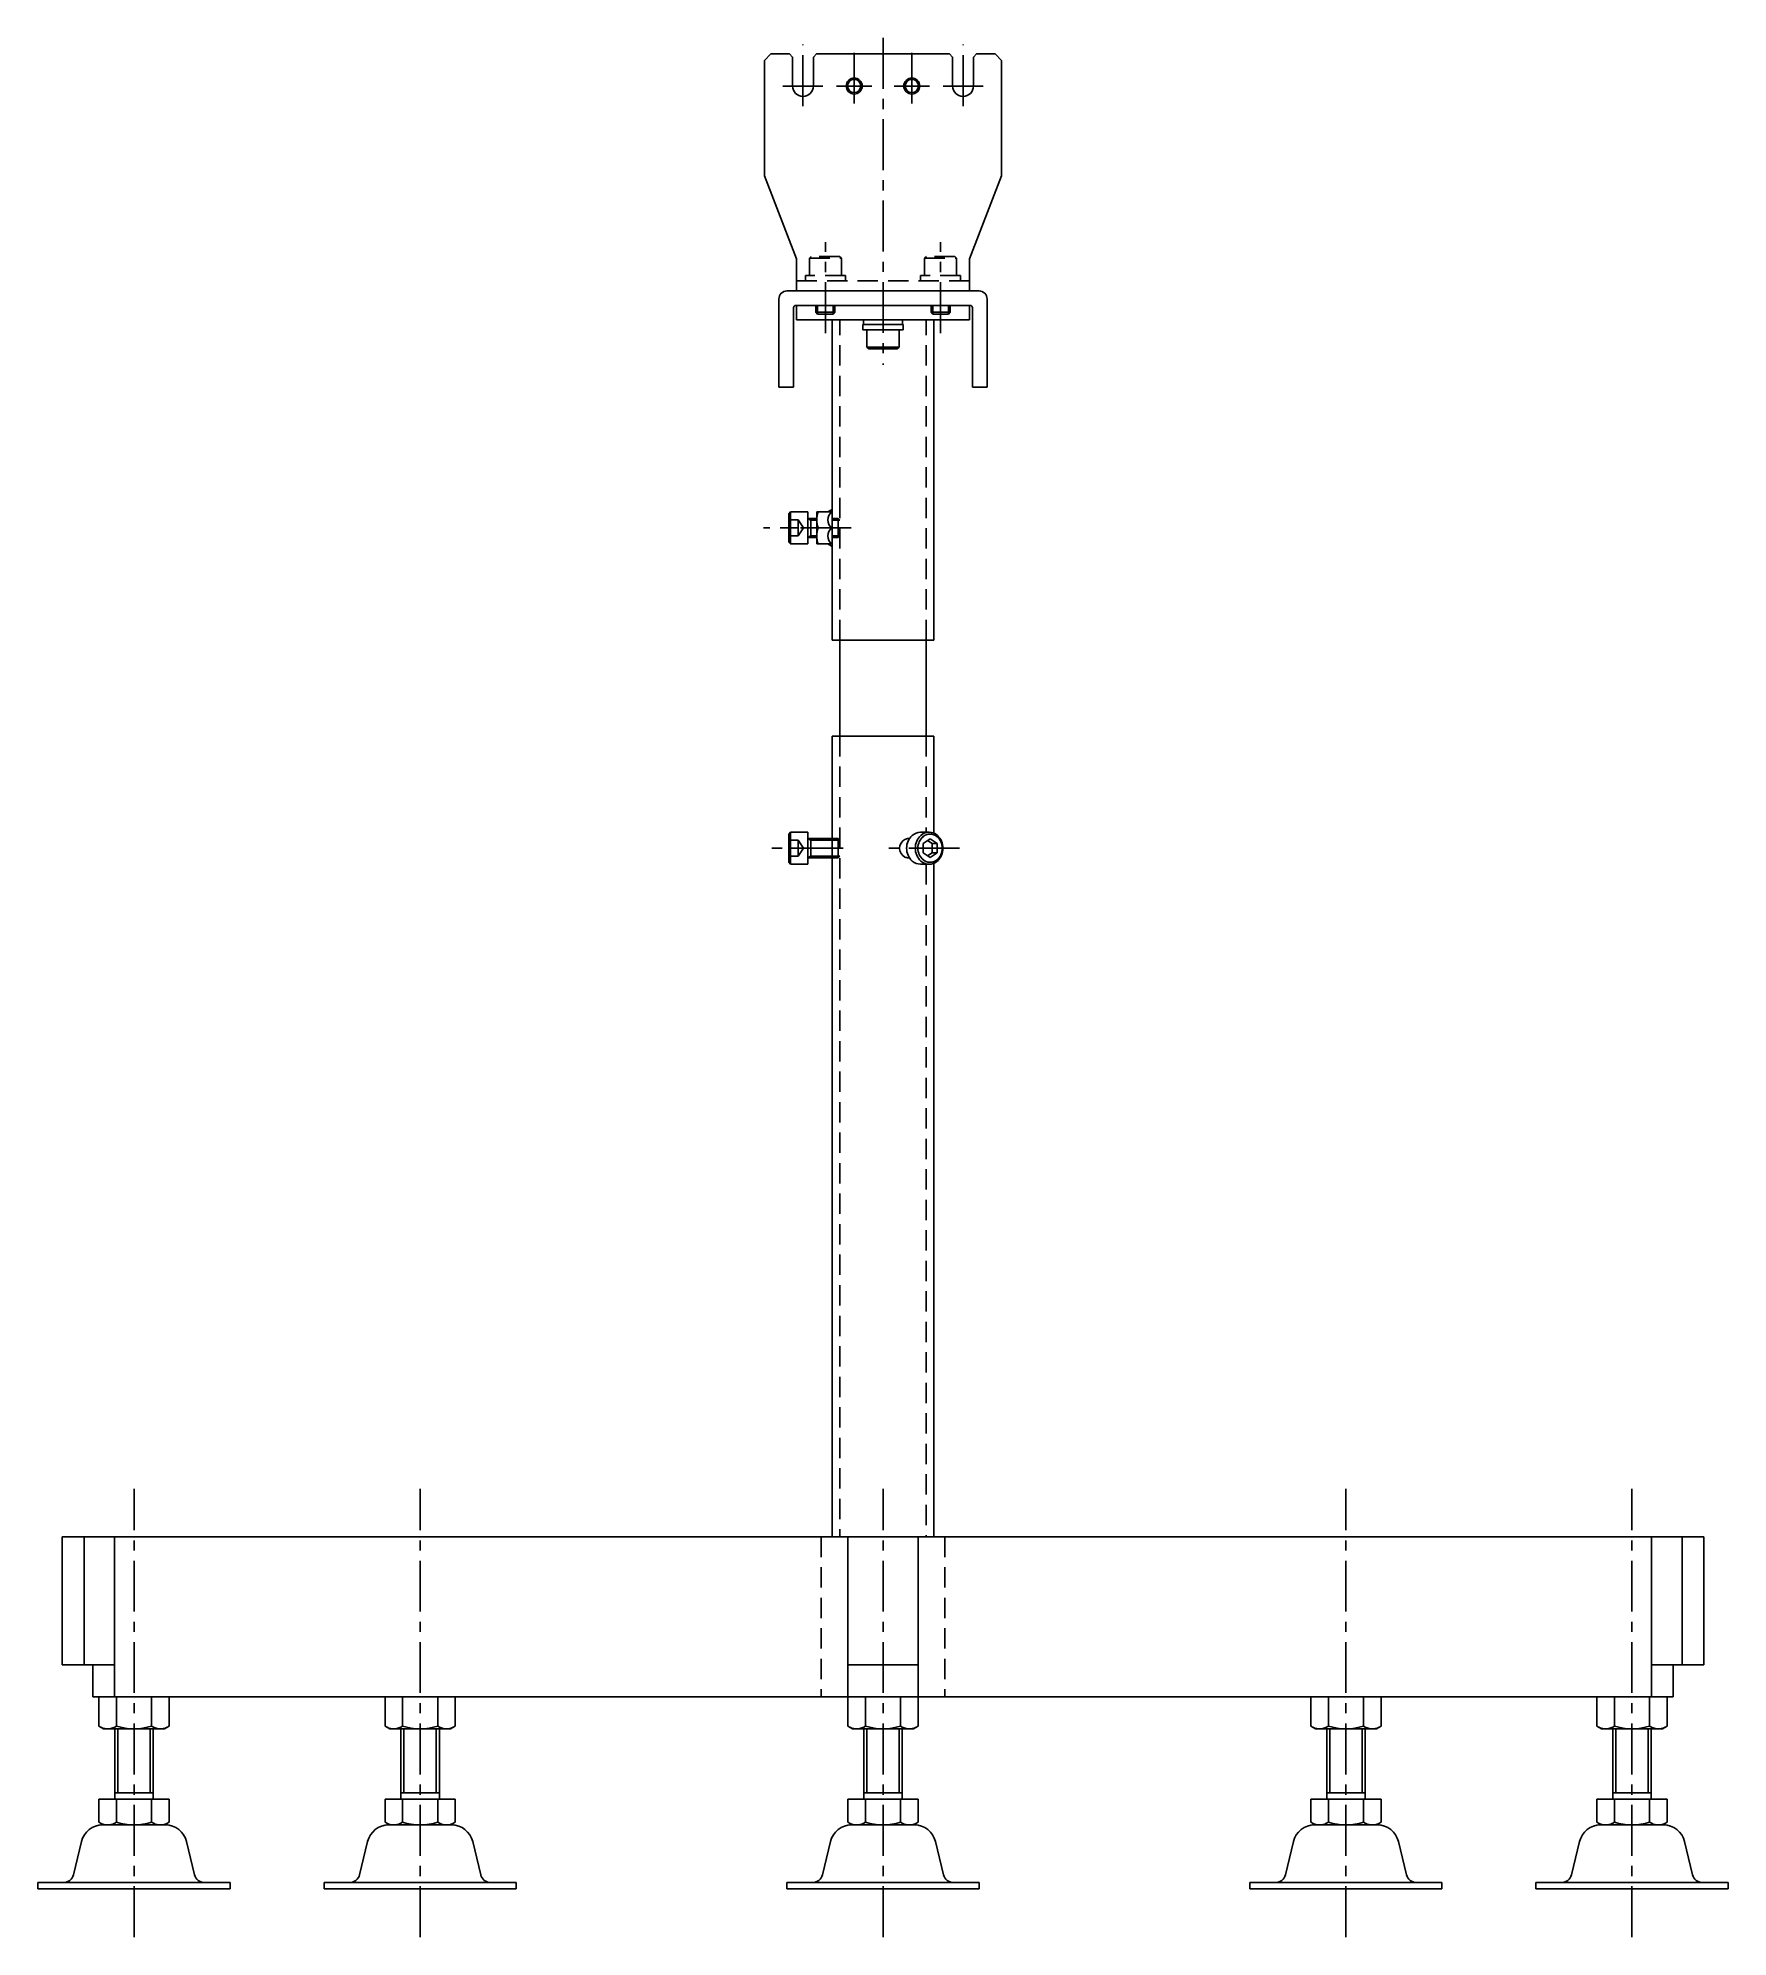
# Model space of a CAD drawing. Extents: x 0 to 1220, y -8 to 1226.
# Drawn here: x 692 to 1220, y 25 to 618 of the extents above; entities that cross this region are included whole.
import ezdxf

# ---------------------------------------------------------------- set-up
doc = ezdxf.new("R2010")
doc.units = 0
doc.header["$LTSCALE"] = 0.5
doc.linetypes.add('CENTER', pattern=[50.8, 31.75, -6.35, 6.35, -6.35])
doc.linetypes.add('DASHED', pattern=[19.05, 12.7, -6.35])
doc.layers.get('0').update_dxf_attribs({"linetype": 'CONTINUOUS'})
doc.layers.add('CENTER', color=1, linetype='CENTER')

msp = doc.modelspace()

# ---------------------------------------------------------------- linework, layer by layer
at = {"color": 7, "linetype": 'CONTINUOUS'}
for p, q in [((918.76, 611), (920.76, 613)), ((918.76, 611), (918.76, 575)), ((926.51, 613), (920.76, 613)), ((926.51, 613), (927.51, 612)), ((927.51, 612), (927.51, 603)), ((935.01, 613), (934.01, 612)), ((934.01, 612), (934.01, 603)), ((976.51, 613), (935.01, 613)), ((976.51, 613), (977.51, 612)), ((977.51, 612), (977.51, 603)), ((985.01, 613), (984.01, 612)), ((984.01, 612), (984.01, 603)), ((990.76, 613), (985.01, 613)), ((992.76, 611), (990.76, 613)), ((992.76, 611), (992.76, 575)), ((918.76, 575), (928.76, 549)), ((992.76, 575), (982.76, 549)), ((928.76, 549), (928.76, 539)), ((982.76, 539), (982.76, 549)), ((923.26, 536.5), (923.26, 509)), ((925.76, 539), (985.76, 539)), ((928.76, 539), (982.76, 539)), ((928.76, 534.5), (982.76, 534.5)), ((928.76, 534.5), (928.76, 530)), ((934.76, 534.5), (934.76, 532.34)), ((940.76, 534.5), (940.76, 532.34)), ((970.76, 534.5), (970.76, 532.34)), ((976.76, 534.5), (976.76, 532.34)), ((982.76, 530), (982.76, 534.5)), ((988.26, 536.5), (988.26, 509)), ((927.76, 533.5), (927.76, 509)), ((928.76, 530), (982.76, 530)), ((940.76, 532.34), (934.76, 532.34)), ((934.76, 532.34), (935.3, 531.8)), ((940.22, 531.8), (935.3, 531.8)), ((939.86, 430), (939.86, 530)), ((940.22, 531.8), (940.76, 532.34)), ((962.01, 528.5), (949.51, 528.5)), ((949.51, 526.9), (949.51, 528.5)), ((949.66, 528.5), (949.66, 530)), ((961.86, 528.5), (961.86, 530)), ((962.01, 526.9), (962.01, 528.5)), ((976.76, 532.34), (970.76, 532.34)), ((970.76, 532.34), (971.3, 531.8)), ((976.22, 531.8), (971.3, 531.8)), ((971.66, 430), (971.66, 530)), ((976.22, 531.8), (976.76, 532.34)), ((983.76, 533.5), (983.76, 509)), ((949.51, 526.9), (962.01, 526.9)), ((950.76, 521.5), (950.76, 526.9)), ((960.76, 521.5), (960.76, 526.9)), ((950.76, 521.5), (951.36, 520.9)), ((960.76, 521.5), (950.76, 521.5)), ((951.36, 520.9), (960.16, 520.9)), ((960.16, 520.9), (960.76, 521.5)), ((923.26, 509), (927.76, 509)), ((988.26, 509), (983.76, 509)), ((926.91, 470), (926.31, 469.4)), ((926.31, 469.4), (926.31, 460.6)), ((926.91, 470), (926.91, 460)), ((926.91, 470), (932.31, 470)), ((932.31, 470), (932.31, 460)), ((935.06, 470), (935.06, 460)), ((935.06, 470), (939.86, 470)), ((938.52, 470), (939.86, 470.77)), ((932.31, 468), (935.06, 468)), ((933.25, 468), (933.25, 462)), ((939.86, 465), (935.5, 465)), ((926.91, 460), (926.31, 460.6)), ((926.91, 460), (932.31, 460)), ((932.31, 462), (935.06, 462)), ((939.86, 460), (935.06, 460)), ((938.52, 460), (939.86, 459.23)), ((939.86, 430), (971.66, 430)), ((942.31, 400), (942.31, 430.5)), ((969.21, 400), (969.21, 430.5)), ((971.66, 400), (939.86, 400)), ((939.86, 150), (939.86, 400)), ((939.86, 150), (939.86, 400)), ((971.66, 369.69), (971.66, 400)), ((926.91, 370), (926.31, 369.4)), ((926.31, 369.4), (926.31, 360.6)), ((926.91, 370), (926.91, 360)), ((926.91, 370), (932.31, 370)), ((932.31, 370), (932.31, 360)), ((932.31, 368), (939.86, 368)), ((933.25, 368), (933.25, 362)), ((964.04, 368), (963.69, 368)), ((970.16, 370), (967.46, 370)), ((968.3, 366.44), (970.46, 367.89)), ((970.46, 367.89), (972.63, 366.44)), ((932.31, 362), (939.86, 362)), ((963.69, 362), (964.04, 362)), ((968.3, 363.56), (968.3, 366.44)), ((970.46, 362.11), (968.3, 363.56)), ((971.13, 366.44), (969.71, 367.39)), ((969.71, 362.61), (971.13, 363.56)), ((972.63, 363.56), (970.46, 362.11)), ((972.63, 366.44), (971.13, 366.44)), ((971.13, 363.56), (971.13, 366.44)), ((972.63, 363.56), (971.13, 363.56)), ((972.63, 366.44), (972.63, 363.56)), ((926.91, 360), (926.31, 360.6)), ((926.91, 360), (932.31, 360)), ((967.46, 360), (970.16, 360)), ((971.66, 150), (971.66, 360.31)), ((699.38, 150), (699.38, 110)), ((1212.14, 150), (699.38, 150)), ((706.18, 150), (706.18, 110)), ((715.69, 150), (715.69, 100)), ((944.76, 150), (944.76, 100)), ((966.76, 150), (966.76, 100)), ((1195.83, 150), (1195.83, 100)), ((1205.34, 150), (1205.34, 110)), ((1212.14, 150), (1212.14, 110)), ((699.38, 110), (715.69, 110)), ((708.89, 110), (708.89, 100)), ((944.76, 110), (966.76, 110)), ((1212.14, 110), (1195.83, 110)), ((1202.63, 110), (1202.63, 100)), ((1202.63, 100), (708.89, 100)), ((710.83, 100), (710.83, 90.85)), ((716.31, 90.85), (716.31, 100)), ((727.28, 100), (727.28, 90.85)), ((732.77, 90.85), (732.77, 100)), ((800.21, 100), (800.21, 90.85)), ((805.69, 90.85), (805.69, 100)), ((816.66, 100), (816.66, 90.85)), ((822.15, 90.85), (822.15, 100)), ((944.79, 100), (944.79, 90.85)), ((950.27, 90.85), (950.27, 100)), ((961.24, 100), (961.24, 90.85)), ((966.73, 90.85), (966.73, 100)), ((1089.4, 100), (1089.4, 90.85)), ((1094.89, 90.85), (1094.89, 100)), ((1105.85, 100), (1105.85, 90.85)), ((1111.34, 90.85), (1111.34, 100)), ((1178.76, 100), (1178.76, 90.85)), ((1184.25, 90.85), (1184.25, 100)), ((1195.22, 100), (1195.22, 90.85)), ((1200.7, 90.85), (1200.7, 100)), ((712.3, 90), (710.83, 90.85)), ((731.3, 90), (712.3, 90)), ((715.8, 90), (715.8, 68)), ((727.8, 90), (727.8, 68)), ((731.3, 90), (732.77, 90.85)), ((801.68, 90), (800.21, 90.85)), ((820.68, 90), (801.68, 90)), ((805.18, 90), (805.18, 68)), ((817.18, 90), (817.18, 68)), ((820.68, 90), (822.15, 90.85)), ((946.26, 90), (944.79, 90.85)), ((965.26, 90), (946.26, 90)), ((949.77, 90), (949.77, 68)), ((961.77, 90), (961.77, 68)), ((965.26, 90), (966.73, 90.85)), ((1090.87, 90), (1089.4, 90.85)), ((1109.87, 90), (1090.87, 90)), ((1094.37, 90), (1094.37, 68)), ((1106.37, 90), (1106.37, 68)), ((1109.87, 90), (1111.34, 90.85)), ((1180.23, 90), (1178.76, 90.85)), ((1199.23, 90), (1180.23, 90)), ((1183.73, 90), (1183.73, 68)), ((1195.73, 90), (1195.73, 68)), ((1199.23, 90), (1200.7, 90.85)), ((710.83, 68), (710.83, 60.85)), ((710.83, 68), (732.77, 68)), ((727.8, 70), (715.8, 70)), ((716.31, 60.85), (716.31, 68)), ((727.28, 68), (727.28, 60.85)), ((732.77, 60.85), (732.77, 68)), ((800.21, 68), (800.21, 60.85)), ((822.15, 68), (800.21, 68)), ((817.18, 70), (805.18, 70)), ((805.69, 60.85), (805.69, 68)), ((816.66, 68), (816.66, 60.85)), ((822.15, 60.85), (822.15, 68)), ((944.79, 68), (944.79, 60.85)), ((966.73, 68), (944.79, 68)), ((961.77, 70), (949.77, 70)), ((950.27, 60.85), (950.27, 68)), ((961.24, 68), (961.24, 60.85)), ((966.73, 60.85), (966.73, 68)), ((1089.4, 68), (1089.4, 60.85)), ((1111.34, 68), (1089.4, 68)), ((1106.37, 70), (1094.37, 70)), ((1094.89, 60.85), (1094.89, 68)), ((1105.85, 68), (1105.85, 60.85)), ((1111.34, 60.85), (1111.34, 68)), ((1178.76, 68), (1178.76, 60.85)), ((1200.7, 68), (1178.76, 68)), ((1195.73, 70), (1183.73, 70)), ((1184.25, 60.85), (1184.25, 68)), ((1195.22, 68), (1195.22, 60.85)), ((1200.7, 60.85), (1200.7, 68)), ((712.3, 60), (710.83, 60.85)), ((731.6, 60), (712, 60)), ((731.3, 60), (732.77, 60.85)), ((801.68, 60), (800.21, 60.85)), ((820.98, 60), (801.38, 60)), ((820.68, 60), (822.15, 60.85)), ((946.26, 60), (944.79, 60.85)), ((965.55, 60), (945.96, 60)), ((965.26, 60), (966.73, 60.85)), ((1090.87, 60), (1089.4, 60.85)), ((1110.17, 60), (1090.57, 60)), ((1109.87, 60), (1111.34, 60.85)), ((1180.23, 60), (1178.76, 60.85)), ((1199.53, 60), (1179.94, 60)), ((1199.23, 60), (1200.7, 60.85)), ((702.89, 44.45), (705.39, 54.8)), ((738.21, 54.8), (740.71, 44.45)), ((792.27, 44.45), (794.77, 54.8)), ((827.59, 54.8), (830.09, 44.45)), ((936.85, 44.45), (939.35, 54.8)), ((972.16, 54.8), (974.67, 44.45)), ((1081.46, 44.45), (1083.96, 54.8)), ((1116.78, 54.8), (1119.28, 44.45)), ((1170.83, 44.45), (1173.33, 54.8)), ((1206.14, 54.8), (1208.64, 44.45)), ((691.8, 42), (751.8, 42)), ((691.8, 42), (691.8, 40)), ((751.8, 42), (751.8, 40)), ((781.16, 42), (841.16, 42)), ((781.16, 42), (781.16, 40)), ((841.16, 42), (841.16, 40)), ((925.76, 42), (985.76, 42)), ((925.76, 42), (925.76, 40)), ((985.76, 42), (985.76, 40)), ((1070.35, 42), (1130.35, 42)), ((1070.35, 42), (1070.35, 40)), ((1130.35, 42), (1130.35, 40)), ((1159.72, 42), (1219.72, 42)), ((1159.72, 42), (1159.72, 40)), ((1219.72, 42), (1219.72, 40)), ((691.8, 40), (751.8, 40)), ((781.16, 40), (841.16, 40)), ((925.76, 40), (985.76, 40)), ((1070.35, 40), (1130.35, 40)), ((1159.72, 40), (1219.72, 40))]:
    msp.add_line(p, q, dxfattribs=at)
at = {"color": 3, "linetype": 'DASHED'}
for p, q in [((933.36, 549.8), (932.76, 549.2)), ((932.76, 549.2), (932.76, 543.8)), ((932.76, 549.2), (942.76, 549.2)), ((942.16, 549.8), (933.36, 549.8)), ((942.16, 549.8), (942.76, 549.2)), ((942.76, 549.2), (942.76, 543.8)), ((969.36, 549.8), (968.76, 549.2)), ((968.76, 549.2), (968.76, 543.8)), ((968.76, 549.2), (978.76, 549.2)), ((978.16, 549.8), (969.36, 549.8)), ((978.16, 549.8), (978.76, 549.2)), ((978.76, 549.2), (978.76, 543.8)), ((982.76, 542.2), (928.76, 542.2)), ((944.01, 543.8), (931.51, 543.8)), ((931.51, 543.8), (931.51, 542.2)), ((944.01, 543.8), (944.01, 542.2)), ((980.01, 543.8), (967.51, 543.8)), ((967.51, 543.8), (967.51, 542.2)), ((980.01, 543.8), (980.01, 542.2)), ((942.31, 430), (942.31, 530)), ((969.21, 430), (969.21, 530)), ((926.31, 467.5), (929.31, 467.5)), ((926.31, 465), (929.31, 465)), ((929.31, 467.5), (930.97, 465)), ((929.31, 462.5), (929.31, 467.5)), ((929.31, 462.5), (930.97, 465)), ((939.86, 468), (941.77, 468)), ((939.86, 467.46), (942.31, 467.46)), ((939.86, 462.54), (942.31, 462.54)), ((941.77, 462), (941.77, 468)), ((942.31, 467.46), (941.77, 468)), ((942.31, 462.54), (941.77, 462)), ((926.31, 462.5), (929.31, 462.5)), ((939.86, 462), (941.77, 462)), ((942.31, 400), (942.31, 150)), ((969.21, 400), (969.21, 370)), ((939.86, 368), (941.77, 368)), ((941.77, 362), (941.77, 368)), ((942.31, 367.46), (941.77, 368)), ((926.31, 367.5), (929.31, 367.5)), ((926.31, 365), (929.31, 365)), ((926.31, 362.5), (929.31, 362.5)), ((929.31, 367.5), (930.97, 365)), ((929.31, 362.5), (929.31, 367.5)), ((929.31, 362.5), (930.97, 365)), ((939.86, 367.46), (942.31, 367.46)), ((939.86, 362.54), (942.31, 362.54)), ((939.86, 362), (941.77, 362)), ((942.31, 362.54), (941.77, 362)), ((969.21, 360), (969.21, 150)), ((936.41, 150), (936.41, 100)), ((975.11, 150), (975.11, 100))]:
    msp.add_line(p, q, dxfattribs=at)
at = {"color": 3, "linetype": 'CONTINUOUS'}
for p, q in [((935.3, 534.5), (935.3, 531.8)), ((940.22, 534.5), (940.22, 531.8)), ((971.3, 534.5), (971.3, 531.8)), ((976.22, 534.5), (976.22, 531.8)), ((932.31, 468), (933.25, 467.46)), ((932.31, 462), (933.25, 462.54)), ((933.25, 467.46), (935.06, 467.46)), ((933.25, 462.54), (935.06, 462.54)), ((932.31, 368), (933.25, 367.46)), ((932.31, 362), (933.25, 362.54)), ((933.25, 367.46), (939.86, 367.46)), ((933.25, 362.54), (939.86, 362.54)), ((716.72, 70), (716.72, 90)), ((726.82, 70), (726.82, 90)), ((806.1, 70), (806.1, 90)), ((816.2, 70), (816.2, 90)), ((950.69, 70), (950.69, 90)), ((960.8, 70), (960.8, 90)), ((1095.29, 70), (1095.29, 90)), ((1105.39, 70), (1105.39, 90)), ((1184.65, 70), (1184.65, 90)), ((1194.76, 70), (1194.76, 90))]:
    msp.add_line(p, q, dxfattribs=at)
for centre in [(946.76, 603), (964.76, 603)]:
    msp.add_circle(centre, 2.5, dxfattribs=at)
at = {"color": 7, "linetype": 'CONTINUOUS'}
for centre in [(946.76, 603), (964.76, 603)]:
    msp.add_circle(centre, 2.07, dxfattribs=at)
for centre, radius, start, end in [((930.76, 603), 3.25, 180, 0), ((980.76, 603), 3.25, 180, 0), ((925.76, 536.5), 2.5, 90, 180), ((928.76, 533.5), 1, 90, 180), ((982.76, 533.5), 1, 0, 90), ((985.76, 536.5), 2.5, 360, 90), ((942.28, 467.5), 7.22, 159.74384, 200.25616), ((941.52, 467.5), 3, 123.62573, 236.37427), ((942.28, 462.5), 7.22, 159.74384, 200.25616), ((941.52, 462.5), 3, 123.62573, 236.37427), ((964.07, 365), 3.12, 117.71194, 242.28806), ((963.69, 365.47), 2.53, 90, 115.05847), ((968.56, 365), 5.43, 132.53954, 227.46046), ((967.46, 366.19), 3.81, 90, 132.49644), ((971.26, 365), 5.43, 132.53954, 227.46046), ((971.43, 365), 4.78, 129.5549, 230.4451), ((970.16, 366.19), 3.81, 47.50356, 132.49644), ((970.46, 366.04), 3.36, 48.49406, 131.50594), ((969.49, 365), 4.78, 309.5549, 50.4451), ((969.06, 365), 5.43, 312.53954, 47.46046), ((963.69, 364.53), 2.53, 244.94153, 270), ((967.46, 363.81), 3.81, 227.50356, 270), ((970.16, 363.81), 3.81, 227.50356, 312.49644), ((970.46, 363.96), 3.36, 224.58597, 315.41403), ((713.57, 94.86), 4.86, 244.38425, 304.38425), ((721.8, 108.15), 18.15, 252.41205, 287.58795), ((730.03, 94.86), 4.86, 235.61575, 295.61575), ((802.95, 94.86), 4.86, 244.38425, 304.38425), ((811.18, 108.15), 18.15, 252.41205, 287.58795), ((819.41, 94.86), 4.86, 235.61575, 295.61575), ((947.53, 94.86), 4.86, 244.38425, 304.38425), ((955.76, 108.15), 18.15, 252.41205, 287.58795), ((963.98, 94.86), 4.86, 235.61575, 295.61575), ((1092.14, 94.86), 4.86, 244.38425, 304.38425), ((1100.37, 108.15), 18.15, 252.41205, 287.58795), ((1108.6, 94.86), 4.86, 235.61575, 295.61575), ((1181.51, 94.86), 4.86, 244.38425, 304.38425), ((1189.73, 108.15), 18.15, 252.41205, 287.58795), ((1197.96, 94.86), 4.86, 235.61575, 295.61575), ((712, 53.2), 6.8, 90, 166.41401), ((713.57, 64.86), 4.86, 244.38425, 304.38425), ((721.8, 78.15), 18.15, 252.41205, 287.58795), ((730.03, 64.86), 4.86, 235.61575, 295.61575), ((731.6, 53.2), 6.8, 13.58599, 90), ((801.38, 53.2), 6.8, 90, 166.41401), ((802.95, 64.86), 4.86, 244.38425, 304.38425), ((811.18, 78.15), 18.15, 252.41205, 287.58795), ((819.41, 64.86), 4.86, 235.61575, 295.61575), ((820.98, 53.2), 6.8, 13.58599, 90), ((945.96, 53.2), 6.8, 90, 166.41401), ((947.53, 64.86), 4.86, 244.38425, 304.38425), ((955.76, 78.15), 18.15, 252.41205, 287.58795), ((963.98, 64.86), 4.86, 235.61575, 295.61575), ((965.55, 53.2), 6.8, 13.58599, 90), ((1090.57, 53.2), 6.8, 90, 166.41401), ((1092.14, 64.86), 4.86, 244.38425, 304.38425), ((1100.37, 78.15), 18.15, 252.41205, 287.58795), ((1108.6, 64.86), 4.86, 235.61575, 295.61575), ((1110.17, 53.2), 6.8, 13.58599, 90), ((1179.94, 53.2), 6.8, 90, 166.41401), ((1181.51, 64.86), 4.86, 244.38425, 304.38425), ((1189.73, 78.15), 18.15, 252.41205, 287.58795), ((1197.96, 64.86), 4.86, 235.61575, 295.61575), ((1199.53, 53.2), 6.8, 13.58599, 90), ((699.78, 45.2), 3.2, 270, 346.41401), ((743.82, 45.2), 3.2, 193.58599, 270), ((789.16, 45.2), 3.2, 270, 346.41401), ((833.2, 45.2), 3.2, 193.58599, 270), ((933.74, 45.2), 3.2, 270, 346.41401), ((977.78, 45.2), 3.2, 193.58599, 270), ((1078.35, 45.2), 3.2, 270, 346.41401), ((1122.39, 45.2), 3.2, 193.58599, 270), ((1167.72, 45.2), 3.2, 270, 346.41401), ((1211.75, 45.2), 3.2, 193.58599, 270)]:
    msp.add_arc(centre, radius, start, end, dxfattribs=at)
at = {"layer": 'CENTER', "color": 1, "linetype": 'CENTER'}
for p, q in [((955.76, 618), (955.76, 515.9)), ((930.76, 596.75), (930.76, 616)), ((946.76, 597.5), (946.76, 616)), ((964.76, 597.5), (964.76, 616)), ((980.76, 596.75), (980.76, 616)), ((924.51, 603), (937.01, 603)), ((941.26, 603), (952.26, 603)), ((970.26, 603), (959.26, 603)), ((987.01, 603), (974.51, 603)), ((937.76, 525.83), (937.76, 554.27)), ((973.76, 525.83), (973.76, 554.27)), ((945.86, 465), (918.39, 465)), ((943.31, 365), (920.84, 365)), ((979.68, 365), (957.6, 365)), ((721.8, 25), (721.8, 165)), ((811.16, 25), (811.16, 165)), ((955.76, 25), (955.76, 165)), ((1100.35, 25), (1100.35, 165)), ((1189.72, 25), (1189.72, 165))]:
    msp.add_line(p, q, dxfattribs=at)

doc.saveas('drawing.dxf')
